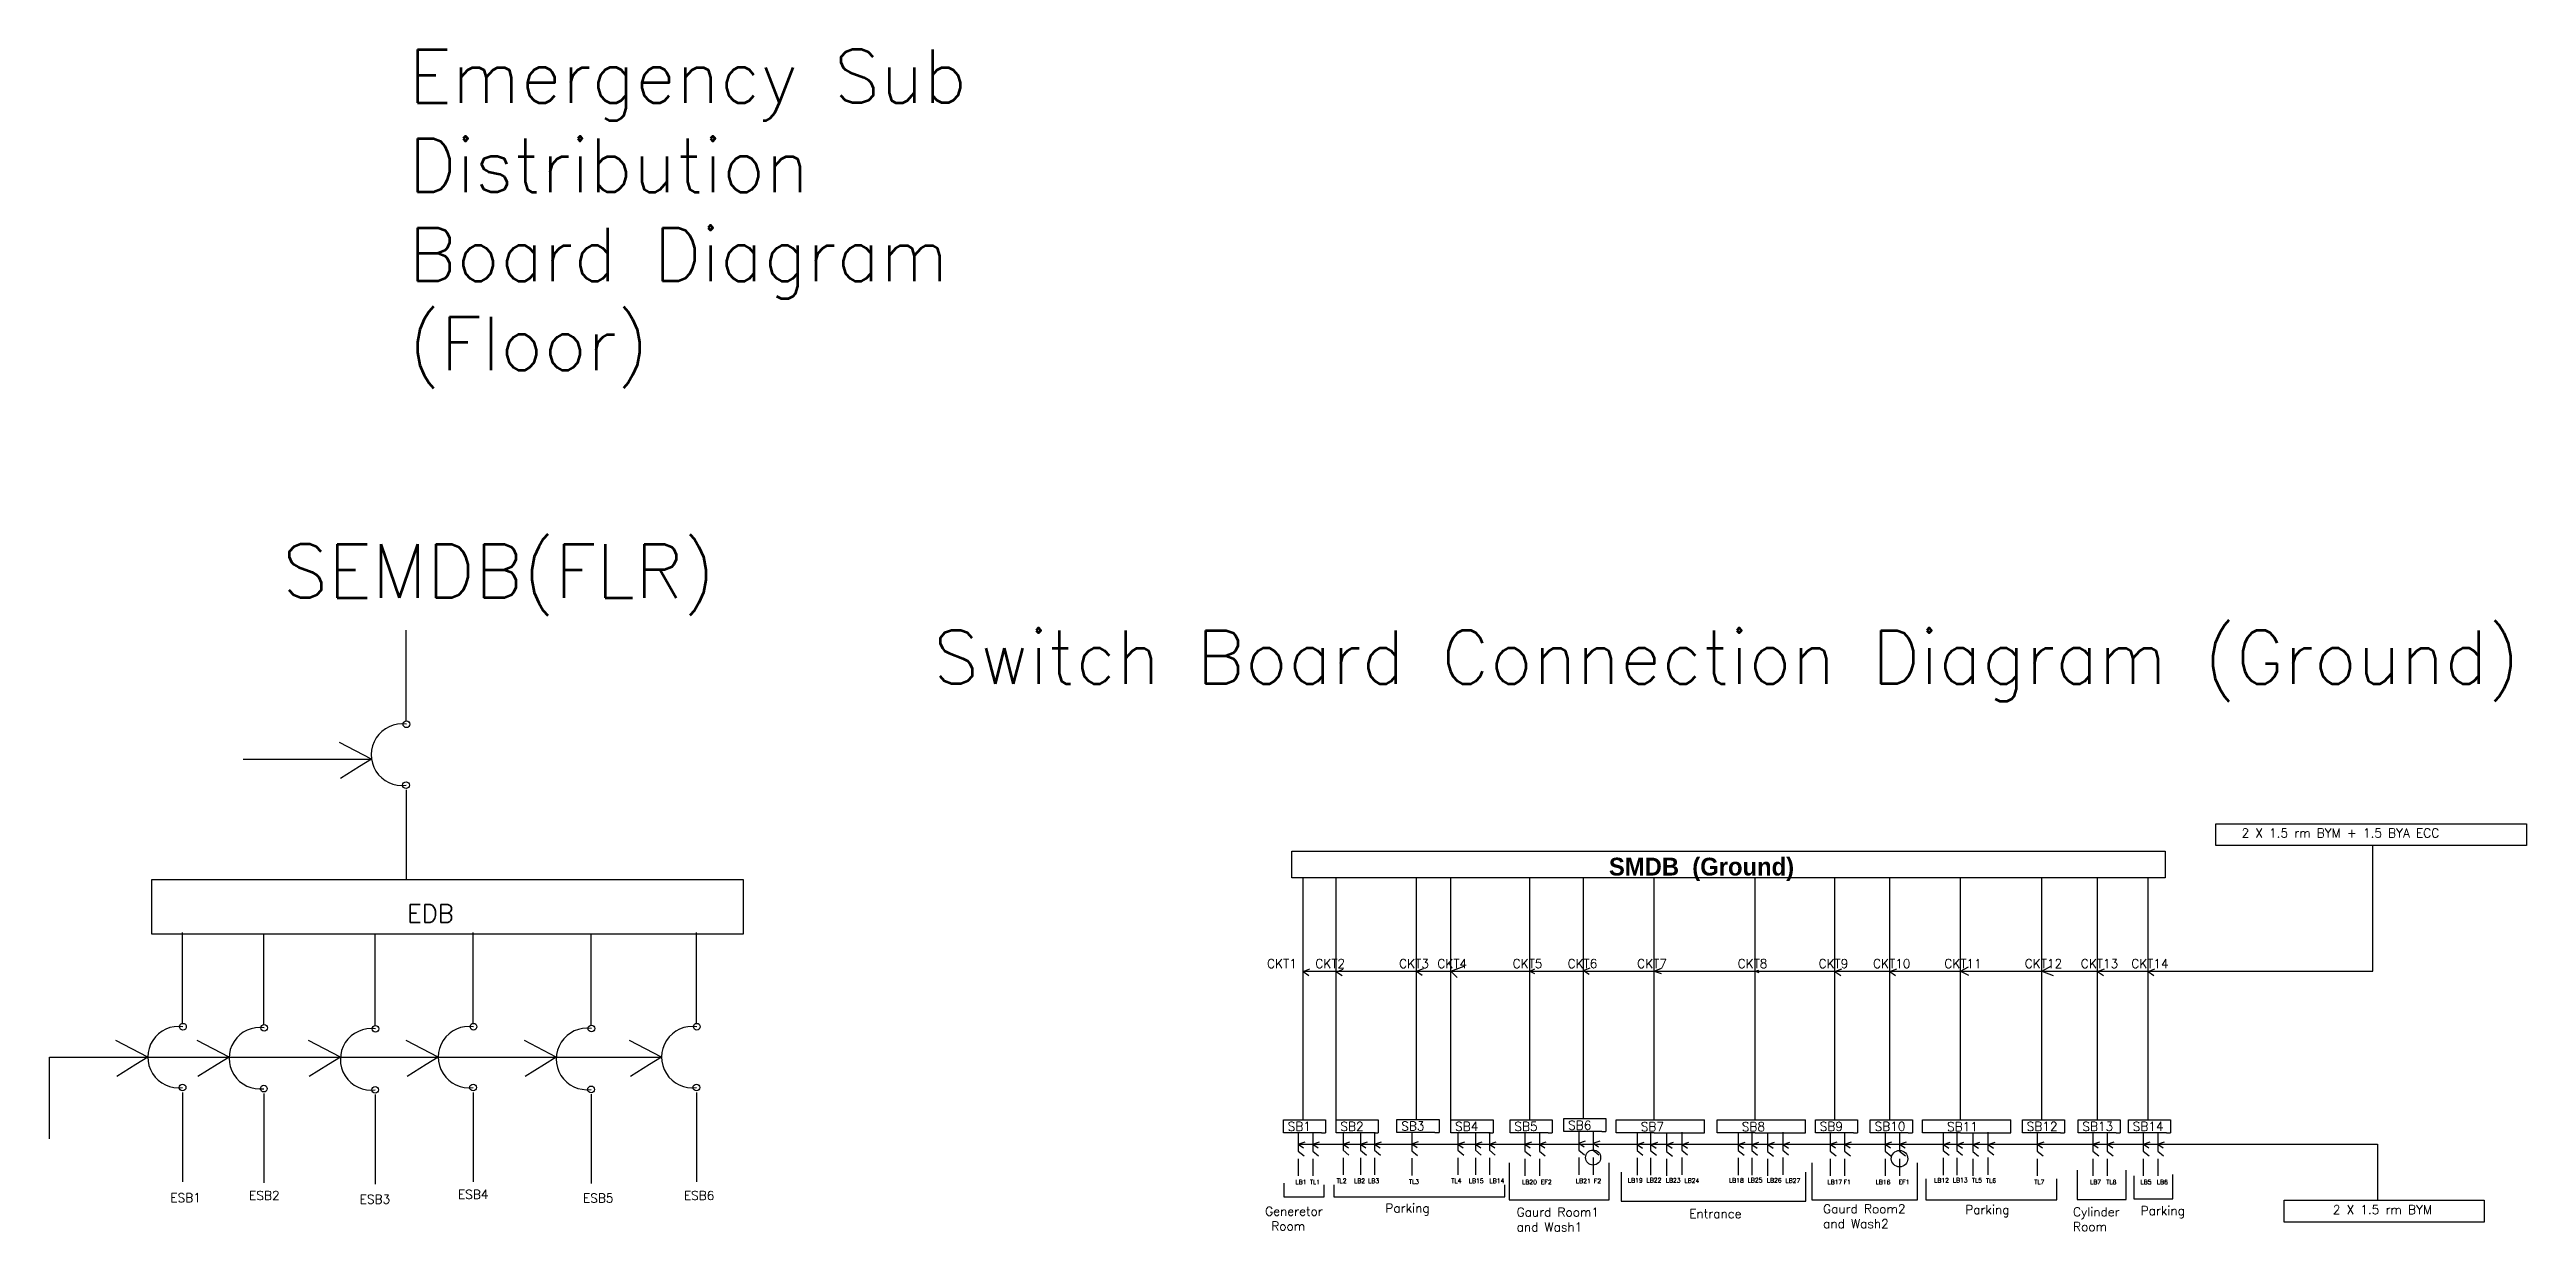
# Model space of a CAD drawing. Header units: inches. Extents: x -5358 to 9574, y -9596 to -60.
# Drawn here: x 2314 to 5653, y -1653 to -60 of the extents above; entities that cross this region are included whole.
import ezdxf

# ---------------------------------------------------------------- set-up
doc = ezdxf.new("R2010")
doc.units = ezdxf.units.IN
doc.header["$LTSCALE"] = 20
doc.header["$MEASUREMENT"] = 0
doc.layers.add('Sub Distribution Board', color=131, linetype='Continuous')
doc.layers.add('Switchboard', color=131, linetype='Continuous')
doc.styles.get("Standard").update_dxf_attribs({"font": 'simplex.shx', "height": 6})

msp = doc.modelspace()

# ---------------------------------------------------------------- texts
at = {"layer": 'Sub Distribution Board', "insert": (4416.3, -1109.3), "char_height": 24, "width": 1245.666, "attachment_point": 1}
msp.add_mtext('{\\fSitka Display Semibold|b0|i0|c0|p2;\\PSMDB  (Ground)}', dxfattribs=at)
at = {"layer": 'Switchboard', "attachment_point": 1}
for s, insert, char_height, width in [('Emergency Sub Distribution Board Diagram (Floor)', (2798, -60.3), 72, 891.911), ('SEMDB(FLR)', (2628.2, -726.9), 72, 70.235), ('\\pt1800;Switch Board Connection Diagram (Ground)', (3505.5, -843), 72, 2800.785), ('2 X 1.5 rm BYM + 1.5 BYA ECC', (5269, -1110), 12, 345.019), ('EDB', (2796.6, -1212.4), 24, 44.121), ('CKT1', (3955.5, -1286), 12, 58.235), ('CKT2', (4020.5, -1286), 12, 58.235), ('CKT3', (4133.5, -1286), 12, 58.235), ('CKT4', (4185, -1286), 12, 58.235), ('CKT5', (4286.5, -1286), 12, 58.235), ('CKT6', (4360.5, -1286), 12, 58.235), ('CKT7', (4454.3, -1286), 12, 58.235), ('CKT8', (4589.8, -1286), 12, 58.235), ('CKT9', (4698.8, -1286), 12, 58.235), ('CKT10', (4772.3, -1286), 12, 58.235), ('CKT11', (4868.3, -1286), 12, 58.235), ('CKT12', (4976.8, -1286), 12, 58.235), ('CKT13', (5052.3, -1286), 12, 58.235), ('CKT14', (5120.3, -1286), 12, 58.235), ('SB1', (3983.2, -1505.4), 12, 44.121), ('SB2', (4054.3, -1505.4), 12, 44.121), ('SB3', (4136.3, -1504.9), 12, 44.121), ('SB4', (4209, -1505.4), 12, 44.121), ('SB5', (4288.8, -1505.4), 12, 44.121), ('SB6', (4361.3, -1503.8), 12, 44.121), ('SB7', (4459.2, -1505.7), 12, 44.121), ('SB8', (4595.4, -1505.7), 12, 44.121), ('SB9', (4700.3, -1505.4), 12, 44.121), ('SB10', (4774.3, -1505.4), 12, 44.121), ('SB11', (4871.9, -1505.7), 12, 44.121), ('SB12', (4979.3, -1505.4), 12, 44.121), ('SB13', (5054.3, -1505.4), 12, 44.121), ('SB14', (5122.3, -1505.4), 12, 44.121), ('ESB1', (2477.2, -1601.5), 12, 70.235), ('ESB2', (2583.4, -1598.5), 12, 70.235), ('ESB4', (2864.9, -1597), 12, 70.235), ('ESB5', (3033.4, -1602), 12, 70.235), ('ESB6', (3169.4, -1598.5), 12, 70.235), ('LB1', (3993.7, -1583.4), 6, 17.751), ('TL1', (4013.2, -1583.4), 6, 17.751), ('TL2', (4049.1, -1581.8), 6, 17.751), ('LB2', (4072.7, -1581.8), 6, 17.751), ('LB3', (4091.7, -1581.8), 6, 17.751), ('TL3', (4146.7, -1582.9), 6, 17.751), ('TL4', (4203.9, -1581.8), 6, 17.751), ('LB15', (4227.4, -1581.8), 6, 17.751), ('LB14', (4255.3, -1581.8), 6, 17.751), ('LB20', (4299.2, -1583.4), 6, 17.751), ('EF2', (4324.5, -1583.4), 6, 17.751), ('LB21', (4371.7, -1581.9), 6, 17.751), ('F2', (4396, -1581.9), 6, 17.751), ('LB19', (4441.8, -1581.1), 6, 17.751), ('LB22', (4467, -1580.9), 6, 17.751), ('LB23', (4492.8, -1581.1), 6, 17.751), ('LB24', (4518, -1581.4), 6, 17.751), ('LB18', (4578, -1581.1), 6, 17.751), ('LB25', (4603.2, -1580.9), 6, 17.751), ('LB26', (4629, -1581.1), 6, 17.751), ('LB27', (4654.2, -1581.4), 6, 17.751), ('LB17', (4710.7, -1583.4), 6, 17.751), ('F1', (4732.7, -1583.4), 6, 17.751), ('LB16', (4775.7, -1583.4), 6, 17.751), ('EF1', (4806.7, -1583.4), 6, 17.751), ('LB12', (4854.5, -1581.1), 6, 17.751), ('LB13', (4879.7, -1580.9), 6, 17.751), ('TL5', (4905.5, -1581.1), 6, 17.751), ('TL6', (4924.5, -1581.4), 6, 17.751), ('TL7', (4989.7, -1583.4), 6, 17.751), ('LB7', (5064.7, -1583.4), 6, 17.751), ('TL8', (5086.7, -1583.4), 6, 17.751), ('LB5', (5132.7, -1583.4), 6, 17.751), ('LB6', (5154.7, -1583.4), 6, 17.751), ('ESB3', (2732.4, -1603.5), 12, 70.235), ('Generetor\\P Room', (3952.9, -1619.7), 12, 70.235), ('Parking', (4115, -1615.5), 12, 58.235), ('Gaurd Room1\\Pand Wash1', (4291.9, -1620.9), 12, 124.997), ('Entrance', (4524.5, -1623), 12, 58.235), ('Gaurd Room2\\Pand Wash2', (4705, -1616.5), 12, 124.997), ('Parking', (4896.5, -1617.5), 12, 58.235), ('Cylinder Room', (5041.9, -1620.5), 12, 70.235), ('Parking', (5133, -1619), 12, 58.235), ('2 X 1.5 rm BYM', (5392, -1617.5), 12, 166.601)]:
    msp.add_mtext(s, dxfattribs=dict(at, insert=insert, char_height=char_height, width=width))

# ---------------------------------------------------------------- blocks, each defined once
blk = doc.blocks.new('arc')
at = {"layer": 'Switchboard'}
for p, q in [((0, -122), (0, 0)), ((0, -215.5), (0, -336))]:
    blk.add_line(p, q, dxfattribs=at)
for centre in [(0.5, -127), (0, -209)]:
    blk.add_circle(centre, 4.5, dxfattribs=at)
blk.add_arc((-5.5, -168), 41.4, 81.6561, 277.6452, dxfattribs=at)
blk = doc.blocks.new('TICK')
at = {"layer": 'Switchboard'}
for p, q in [((0, 0), (-43.1, 22.5)), ((-16.1, -10), (-41.9, -26.1))]:
    blk.add_line(p, q, dxfattribs=at)
blk = doc.blocks.new('TICK2')
at = {"layer": 'Switchboard'}
blk.add_line((0, 0), (-16.1, -10), dxfattribs=at)
blk.add_blockref('TICK', (0, 0), dxfattribs=at)

# ---------------------------------------------------------------- linework, layer by layer
at = {"layer": 'Switchboard'}
for p, q in [((2575.4, -1016.5), (2748.5, -1016.5)), ((5446, -1302.3), (5446, -1133)), ((4004, -1279.9), (4004, -1176.5)), ((4048.6, -1185.2), (4048.6, -1176.5)), ((4048.6, -1279.9), (4048.6, -1185.2)), ((4157, -1279.4), (4157, -1176.5)), ((4203.4, -1185.2), (4203.4, -1176.5)), ((4203.4, -1279.9), (4203.4, -1185.2)), ((4309.5, -1279.9), (4309.5, -1176.5)), ((4382, -1278.3), (4382, -1176.5)), ((4477.3, -1318.1), (4477.3, -1176.5)), ((4613.5, -1318.1), (4613.5, -1176.5)), ((4721, -1279.9), (4721, -1176.5)), ((4795, -1279.9), (4795, -1176.5)), ((4890, -1318.1), (4890, -1176.5)), ((5000, -1279.9), (5000, -1176.5)), ((5075, -1279.9), (5075, -1176.5)), ((5143, -1279.9), (5143, -1176.5)), ((4004, -1318.1), (4004, -1279.9)), ((4004, -1302.7), (4013.2, -1299.2)), ((4048.6, -1318.1), (4048.6, -1279.9)), ((4048.9, -1302.9), (4058.1, -1299.3)), ((4157, -1317.7), (4157, -1279.4)), ((4157, -1302.3), (4166.2, -1298.7)), ((4203.4, -1318.1), (4203.4, -1279.9)), ((4203.4, -1302.3), (4221, -1295.5)), ((4309.5, -1318.1), (4309.5, -1279.9)), ((4309.5, -1302.3), (4316.5, -1299)), ((4382, -1316.6), (4382, -1278.3)), ((4382, -1301.2), (4391.2, -1297.6)), ((4382, -1301.2), (4389.7, -1306.4)), ((4477.3, -1302.3), (4487, -1298)), ((4613.5, -1302.3), (4618.5, -1301)), ((4721, -1318.1), (4721, -1279.9)), ((4721, -1302.7), (4730.2, -1299.2)), ((4795, -1318.1), (4795, -1279.9)), ((4795, -1302.7), (4804.2, -1299.2)), ((4890, -1302.3), (4901, -1296.5)), ((5000, -1318.1), (5000, -1279.9)), ((5000, -1302.3), (5013, -1295)), ((5075, -1318.1), (5075, -1279.9)), ((5075, -1302.7), (5084.2, -1299.2)), ((5143, -1318.1), (5143, -1279.9)), ((5143, -1302.7), (5152.2, -1299.2)), ((4004, -1302.3), (4757.2, -1302.3)), ((4004, -1302.7), (4011.7, -1307.9)), ((4004, -1362.9), (4004, -1318.1)), ((4048.6, -1362.9), (4048.6, -1318.1)), ((4048.9, -1302.9), (4056.7, -1308.1)), ((4157, -1302.3), (4164.7, -1307.4)), ((4157, -1362.4), (4157, -1317.7)), ((4203.4, -1302.3), (4211.8, -1310.7)), ((4203.4, -1362.9), (4203.4, -1318.1)), ((4309.5, -1302.3), (4316, -1305.5)), ((4309.5, -1362.9), (4309.5, -1318.1)), ((4382, -1361.4), (4382, -1316.6)), ((4477.3, -1302.3), (4486.5, -1305.5)), ((4477.3, -1362.9), (4477.3, -1318.1)), ((4613.5, -1302.3), (4618.5, -1304)), ((4613.5, -1362.9), (4613.5, -1318.1)), ((4721, -1302.7), (4728.7, -1307.9)), ((4721, -1362.9), (4721, -1318.1)), ((4757.2, -1302.3), (5201.5, -1302.3)), ((4795, -1302.7), (4802.7, -1307.9)), ((4795, -1362.9), (4795, -1318.1)), ((4890, -1302.3), (4901, -1307.5)), ((4890, -1362.9), (4890, -1318.1)), ((5000, -1302.3), (5015, -1308)), ((5000, -1362.9), (5000, -1318.1)), ((5075, -1302.7), (5082.7, -1307.9)), ((5075, -1362.9), (5075, -1318.1)), ((5143, -1302.7), (5150.7, -1307.9)), ((5143, -1362.9), (5143, -1318.1)), ((5201.5, -1302.3), (5446, -1302.3)), ((4004, -1401.5), (4004, -1362.9)), ((4048.6, -1401.5), (4048.6, -1362.9)), ((4157, -1401), (4157, -1362.4)), ((4203.4, -1401.5), (4203.4, -1362.9)), ((4309.5, -1401.5), (4309.5, -1362.9)), ((4382, -1400), (4382, -1361.4)), ((4477.3, -1401.5), (4477.3, -1362.9)), ((4613.5, -1401.5), (4613.5, -1362.9)), ((4721, -1401.5), (4721, -1362.9)), ((4795, -1401.5), (4795, -1362.9)), ((4890, -1401.5), (4890, -1362.9)), ((5000, -1401.5), (5000, -1362.9)), ((5075, -1401.5), (5075, -1362.9)), ((5143, -1401.5), (5143, -1362.9)), ((4004, -1502.4), (4004, -1401.5)), ((4048.6, -1502.4), (4048.6, -1401.5)), ((4157, -1502), (4157, -1401)), ((4203.4, -1502.4), (4203.4, -1401.5)), ((4309.5, -1502.4), (4309.5, -1401.5)), ((4382, -1500.9), (4382, -1400)), ((4477.3, -1502.4), (4477.3, -1401.5)), ((4613.5, -1502.4), (4613.5, -1401.5)), ((4721, -1502.4), (4721, -1401.5)), ((4795, -1502.4), (4795, -1401.5)), ((4890, -1502.4), (4890, -1401.5)), ((5000, -1502.4), (5000, -1401.5)), ((5075, -1502.4), (5075, -1401.5)), ((5143, -1502.4), (5143, -1401.5)), ((2314.4, -1429.5), (2314.4, -1418)), ((2314.4, -1418), (3139.4, -1418)), ((2314.4, -1528), (2314.4, -1429.5)), ((4048.6, -1410.4), (4048.6, -1410.4)), ((4181.8, -1502), (4187.3, -1502)), ((4187.3, -1502), (4187.3, -1519.5)), ((4406.8, -1500.9), (4412.3, -1500.9)), ((4412.3, -1500.9), (4412.3, -1518.4)), ((3997.5, -1520.5), (3997.5, -1544.8)), ((3997.5, -1535.3), (4006.7, -1532.2)), ((3997.5, -1535.3), (4004.8, -1540.2)), ((3997.5, -1535.3), (4788.6, -1535.3)), ((4017, -1520.5), (4017, -1544.8)), ((4017, -1535.3), (4026.2, -1532.2)), ((4017, -1535.3), (4024.3, -1540.2)), ((4028.8, -1502.4), (4034.3, -1502.4)), ((4028.8, -1519.9), (4034.3, -1519.9)), ((4034.3, -1502.4), (4034.3, -1519.9)), ((4058, -1519.2), (4058, -1543.5)), ((4058, -1535.3), (4067.2, -1532.3)), ((4058, -1535.3), (4065.3, -1540.3)), ((4081.5, -1519.2), (4081.5, -1543.5)), ((4081.5, -1535.3), (4090.8, -1532.3)), ((4081.5, -1535.3), (4088.8, -1540.3)), ((4099.8, -1502.4), (4105.3, -1502.4)), ((4099.8, -1519.9), (4105.3, -1519.9)), ((4100.5, -1519.2), (4100.5, -1543.5)), ((4100.5, -1535.3), (4109.8, -1532.3)), ((4100.5, -1535.3), (4107.8, -1540.3)), ((4105.3, -1502.4), (4105.3, -1519.9)), ((4150.5, -1520), (4150.5, -1544.3)), ((4150.6, -1534.9), (4159.8, -1531.8)), ((4150.6, -1534.9), (4157.8, -1539.8)), ((4181.8, -1519.5), (4187.3, -1519.5)), ((4212.7, -1519.2), (4212.7, -1543.5)), ((4212.8, -1535.3), (4222, -1532.3)), ((4212.8, -1535.3), (4220, -1540.3)), ((4236.3, -1519.2), (4236.3, -1543.5)), ((4236.3, -1535.3), (4245.5, -1532.3)), ((4236.3, -1535.3), (4243.6, -1540.3)), ((4254.6, -1502.4), (4260.1, -1502.4)), ((4254.6, -1519.9), (4260.1, -1519.9)), ((4255.3, -1519.2), (4255.3, -1543.5)), ((4255.3, -1535.3), (4264.5, -1532.3)), ((4255.3, -1535.3), (4262.6, -1540.3)), ((4260.1, -1502.4), (4260.1, -1519.9)), ((4303, -1520.5), (4303, -1544.8)), ((4303.1, -1535.3), (4312.3, -1532.2)), ((4303.1, -1535.3), (4310.3, -1540.2)), ((4322.5, -1520.5), (4322.5, -1544.8)), ((4322.6, -1535.3), (4331.8, -1532.2)), ((4322.6, -1535.3), (4329.9, -1540.2)), ((4334.3, -1502.4), (4339.8, -1502.4)), ((4334.3, -1519.9), (4339.8, -1519.9)), ((4339.8, -1502.4), (4339.8, -1519.9)), ((4375.5, -1519), (4375.5, -1543.2)), ((4375.6, -1533.8), (4384.8, -1530.7)), ((4375.6, -1533.8), (4382.8, -1538.7)), ((4395, -1519), (4395, -1543.2)), ((4395.1, -1533.8), (4404.3, -1530.7)), ((4395.1, -1533.8), (4402.4, -1538.7)), ((4406.8, -1518.4), (4412.3, -1518.4)), ((4454.4, -1519.6), (4454.4, -1543.8)), ((4454.4, -1535.6), (4463.6, -1532.5)), ((4454.4, -1535.6), (4461.7, -1540.5)), ((4472.5, -1519.6), (4472.5, -1543.8)), ((4472.8, -1535.9), (4482, -1532.8)), ((4477.3, -1502.4), (4502.4, -1502.4)), ((4477.3, -1519.9), (4502.4, -1519.9)), ((4494.1, -1520.7), (4494.1, -1545)), ((4494.2, -1535.9), (4503.5, -1532.8)), ((4502.4, -1502.4), (4545.2, -1502.4)), ((4502.4, -1519.9), (4545.2, -1519.9)), ((4514.5, -1519), (4514.5, -1543.3)), ((4514.9, -1535.9), (4524.1, -1532.8)), ((4545.2, -1519.9), (4545.2, -1502.4)), ((4590.5, -1519.6), (4590.5, -1543.8)), ((4590.6, -1535.6), (4599.8, -1532.5)), ((4590.6, -1535.6), (4597.8, -1540.5)), ((4608.7, -1519.6), (4608.7, -1543.8)), ((4609, -1535.9), (4618.2, -1532.8)), ((4613.5, -1502.4), (4638.5, -1502.4)), ((4613.5, -1519.9), (4638.5, -1519.9)), ((4630.2, -1520.7), (4630.2, -1545)), ((4630.4, -1535.9), (4639.6, -1532.8)), ((4638.5, -1502.4), (4681.4, -1502.4)), ((4638.5, -1519.9), (4681.4, -1519.9)), ((4650.6, -1519), (4650.6, -1543.3)), ((4651, -1535.9), (4660.2, -1532.8)), ((4681.4, -1519.9), (4681.4, -1502.4)), ((4714.5, -1520.5), (4714.5, -1544.8)), ((4714.6, -1535.3), (4723.8, -1532.2)), ((4714.6, -1535.3), (4721.8, -1540.2)), ((4734, -1520.5), (4734, -1544.8)), ((4734.1, -1535.3), (4743.3, -1532.2)), ((4734.1, -1535.3), (4741.4, -1540.2)), ((4745.8, -1502.4), (4751.3, -1502.4)), ((4745.8, -1519.9), (4751.3, -1519.9)), ((4751.3, -1502.4), (4751.3, -1519.9)), ((4788.5, -1520.5), (4788.5, -1544.8)), ((4788.6, -1535.3), (4797.8, -1532.2)), ((4788.6, -1535.3), (4795.8, -1540.2)), ((4788.6, -1535.3), (5232.9, -1535.3)), ((4808, -1520.5), (4808, -1544.8)), ((4808.1, -1535.3), (4817.3, -1532.2)), ((4808.1, -1535.3), (4815.4, -1540.2)), ((4819.8, -1502.4), (4825.3, -1502.4)), ((4819.8, -1519.9), (4825.3, -1519.9)), ((4825.3, -1502.4), (4825.3, -1519.9)), ((4867, -1519.6), (4867, -1543.8)), ((4867.1, -1535.6), (4876.3, -1532.5)), ((4867.1, -1535.6), (4874.3, -1540.5)), ((4885.2, -1519.6), (4885.2, -1543.8)), ((4885.5, -1535.9), (4894.7, -1532.8)), ((4890, -1502.4), (4915, -1502.4)), ((4890, -1519.9), (4915, -1519.9)), ((4906.7, -1520.7), (4906.7, -1545)), ((4906.9, -1535.9), (4916.1, -1532.8)), ((4915, -1502.4), (4957.9, -1502.4)), ((4915, -1519.9), (4957.9, -1519.9)), ((4927.1, -1519), (4927.1, -1543.3)), ((4927.5, -1535.9), (4936.7, -1532.8)), ((4957.9, -1519.9), (4957.9, -1502.4)), ((4993.5, -1520.5), (4993.5, -1544.8)), ((4993.6, -1535.3), (5002.8, -1532.2)), ((4993.6, -1535.3), (5000.8, -1540.2)), ((5024.8, -1502.4), (5030.3, -1502.4)), ((5024.8, -1519.9), (5030.3, -1519.9)), ((5030.3, -1502.4), (5030.3, -1519.9)), ((5068.5, -1520.5), (5068.5, -1544.8)), ((5068.6, -1535.3), (5077.8, -1532.2)), ((5068.6, -1535.3), (5075.8, -1540.2)), ((5088, -1520.5), (5088, -1544.8)), ((5088.1, -1535.3), (5097.3, -1532.2)), ((5088.1, -1535.3), (5095.4, -1540.2)), ((5099.8, -1502.4), (5105.3, -1502.4)), ((5099.8, -1519.9), (5105.3, -1519.9)), ((5105.3, -1502.4), (5105.3, -1519.9)), ((5136.5, -1520.5), (5136.5, -1544.8)), ((5136.6, -1535.3), (5145.8, -1532.2)), ((5136.6, -1535.3), (5143.8, -1540.2)), ((5156, -1520.5), (5156, -1544.8)), ((5156.1, -1535.3), (5165.3, -1532.2)), ((5156.1, -1535.3), (5163.4, -1540.2)), ((5167.8, -1502.4), (5173.3, -1502.4)), ((5167.8, -1519.9), (5173.3, -1519.9)), ((5173.3, -1502.4), (5173.3, -1519.9)), ((5232.9, -1535.3), (5452, -1535.3)), ((5452, -1535.3), (5452, -1611)), ((3997.5, -1544.8), (4005.4, -1551.2)), ((3997.5, -1554.9), (3997.5, -1578)), ((4017, -1544.8), (4024.9, -1551.2)), ((4017, -1554.9), (4017, -1578)), ((4058, -1543.5), (4065.8, -1550)), ((4058, -1553.6), (4058, -1576.7)), ((4081.5, -1543.5), (4089.4, -1550)), ((4081.5, -1553.6), (4081.5, -1576.7)), ((4100.5, -1543.5), (4108.4, -1550)), ((4100.5, -1553.6), (4100.5, -1576.7)), ((4150.5, -1544.3), (4158.4, -1550.8)), ((4150.5, -1554.4), (4150.5, -1577.5)), ((4212.7, -1543.5), (4220.6, -1550)), ((4212.7, -1553.6), (4212.7, -1576.7)), ((4236.3, -1543.5), (4244.1, -1550)), ((4236.3, -1553.6), (4236.3, -1576.7)), ((4255.3, -1543.5), (4263.1, -1550)), ((4255.3, -1553.6), (4255.3, -1576.7)), ((4282, -1560.5), (4282, -1610.5)), ((4303, -1544.8), (4310.9, -1551.2)), ((4303, -1554.9), (4303, -1578)), ((4322.5, -1544.8), (4330.4, -1551.2)), ((4322.5, -1554.9), (4322.5, -1578)), ((4375.5, -1543.2), (4383.4, -1549.7)), ((4375.5, -1553.3), (4375.5, -1576.5)), ((4395, -1543.2), (4402.9, -1549.7)), ((4395, -1553.3), (4395, -1576.5)), ((4416.5, -1610.5), (4416.5, -1560.5)), ((4454.4, -1543.8), (4462.2, -1550.3)), ((4454.4, -1553.9), (4454.4, -1577.1)), ((4472.5, -1543.8), (4480.4, -1550.3)), ((4472.5, -1553.9), (4472.5, -1577.1)), ((4472.8, -1535.9), (4480.1, -1540.8)), ((4494.1, -1545), (4501.9, -1551.4)), ((4494.1, -1555.1), (4494.1, -1578.2)), ((4494.2, -1535.9), (4501.5, -1540.8)), ((4514.5, -1543.3), (4522.3, -1549.7)), ((4514.5, -1553.4), (4514.5, -1576.5)), ((4514.9, -1535.9), (4522.1, -1540.8)), ((4590.5, -1543.8), (4598.4, -1550.3)), ((4590.5, -1553.9), (4590.5, -1577.1)), ((4608.7, -1543.8), (4616.5, -1550.3)), ((4608.7, -1553.9), (4608.7, -1577.1)), ((4609, -1535.9), (4616.3, -1540.8)), ((4630.2, -1545), (4638.1, -1551.4)), ((4630.2, -1555.1), (4630.2, -1578.2)), ((4630.4, -1535.9), (4637.7, -1540.8)), ((4650.6, -1543.3), (4658.5, -1549.7)), ((4650.6, -1553.4), (4650.6, -1576.5)), ((4651, -1535.9), (4658.3, -1540.8)), ((4690, -1560.5), (4690, -1610.5)), ((4714.5, -1544.8), (4722.4, -1551.2)), ((4714.5, -1554.9), (4714.5, -1578)), ((4734, -1544.8), (4741.9, -1551.2)), ((4734, -1554.9), (4734, -1578)), ((4788.5, -1544.8), (4796.4, -1551.2)), ((4788.5, -1554.9), (4788.5, -1578)), ((4808, -1544.8), (4815.9, -1551.2)), ((4808, -1554.9), (4808, -1578)), ((4832, -1610.5), (4832, -1560.5)), ((4867, -1543.8), (4874.9, -1550.3)), ((4867, -1553.9), (4867, -1577.1)), ((4885.2, -1543.8), (4893, -1550.3)), ((4885.2, -1553.9), (4885.2, -1577.1)), ((4885.5, -1535.9), (4892.8, -1540.8)), ((4906.7, -1545), (4914.6, -1551.4)), ((4906.7, -1555.1), (4906.7, -1578.2)), ((4906.9, -1535.9), (4914.2, -1540.8)), ((4927.1, -1543.3), (4935, -1549.7)), ((4927.1, -1553.4), (4927.1, -1576.5)), ((4927.5, -1535.9), (4934.8, -1540.8)), ((4993.5, -1544.8), (5001.4, -1551.2)), ((4993.5, -1554.9), (4993.5, -1578)), ((5068.5, -1544.8), (5076.4, -1551.2)), ((5068.5, -1554.9), (5068.5, -1578)), ((5088, -1544.8), (5095.9, -1551.2)), ((5088, -1554.9), (5088, -1578)), ((5136.5, -1544.8), (5144.4, -1551.2)), ((5136.5, -1554.9), (5136.5, -1578)), ((5156, -1544.8), (5163.9, -1551.2)), ((5156, -1554.9), (5156, -1578)), ((3978, -1588), (3978, -1606.5)), ((4032.5, -1606.5), (4032.5, -1590)), ((4045.5, -1590), (4045.5, -1606.5)), ((4276, -1606.5), (4276, -1590)), ((4433, -1573), (4433, -1612)), ((4681.5, -1612), (4681.5, -1573)), ((4843.5, -1582), (4843.5, -1610.5)), ((5020, -1610.5), (5020, -1582)), ((5047.5, -1570.5), (5047.5, -1610)), ((5113.5, -1610), (5113.5, -1570.5)), ((5124, -1578), (5124, -1609)), ((5176.5, -1609), (5176.5, -1576)), ((5176.5, -1576), (5176.5, -1576)), ((3978, -1606.5), (4032.5, -1606.5)), ((4045.5, -1606.5), (4276, -1606.5)), ((4276, -1606.5), (4276, -1606.5)), ((4282, -1610.5), (4416.5, -1610.5)), ((4433, -1612), (4681.5, -1612)), ((4690, -1610.5), (4832, -1610.5)), ((4843.5, -1610.5), (5020, -1610.5)), ((5047.5, -1610), (5113.5, -1610)), ((5124, -1609), (5176.5, -1609))]:
    msp.add_line(p, q, dxfattribs=at)
for points in [[(5234.5, -1103.5), (5653, -1103.5), (5653, -1133), (5234.5, -1133)], [(3989, -1140.5), (5166, -1140.5), (5166, -1176.5), (3989, -1176.5)], [(2452.4, -1178.5), (3249.4, -1178.5), (3249.4, -1252.5), (2452.4, -1252.5)], [(5326.5, -1611), (5596, -1611), (5596, -1640.5), (5326.5, -1640.5)]]:
    msp.add_lwpolyline(points, close=True, dxfattribs=at)
for points in [[(4181.8, -1519.5), (4130.6, -1519.5), (4130.6, -1502), (4181.8, -1502)], [(4406.8, -1518.4), (4355.6, -1518.4), (4355.6, -1500.9), (4406.8, -1500.9)], [(4028.8, -1519.9), (3977.6, -1519.9), (3977.6, -1502.4), (4028.8, -1502.4)], [(4099.8, -1519.9), (4048.6, -1519.9), (4048.6, -1502.4), (4099.8, -1502.4)], [(4254.6, -1519.9), (4203.4, -1519.9), (4203.4, -1502.4), (4254.6, -1502.4)], [(4334.3, -1519.9), (4283.1, -1519.9), (4283.1, -1502.4), (4334.3, -1502.4)], [(4477.3, -1519.9), (4426.2, -1519.9), (4426.2, -1502.4), (4477.3, -1502.4)], [(4613.5, -1519.9), (4562.3, -1519.9), (4562.3, -1502.4), (4613.5, -1502.4)], [(4745.8, -1519.9), (4694.6, -1519.9), (4694.6, -1502.4), (4745.8, -1502.4)], [(4819.8, -1519.9), (4768.6, -1519.9), (4768.6, -1502.4), (4819.8, -1502.4)], [(4890, -1519.9), (4838.8, -1519.9), (4838.8, -1502.4), (4890, -1502.4)], [(5024.8, -1519.9), (4973.6, -1519.9), (4973.6, -1502.4), (5024.8, -1502.4)], [(5099.8, -1519.9), (5048.6, -1519.9), (5048.6, -1502.4), (5099.8, -1502.4)], [(5167.8, -1519.9), (5116.6, -1519.9), (5116.6, -1502.4), (5167.8, -1502.4)]]:
    msp.add_lwpolyline(points, dxfattribs=at)
for centre, radius in [((4395, -1553.3), 10.1), ((4808, -1554.9), 11.1)]:
    msp.add_circle(centre, radius, dxfattribs=at)

# ---------------------------------------------------------------- block references
for name, p in [('arc', (2794.9, -842.5)), ('TICK2', (2748.5, -1016.5)), ('arc', (2493.8, -1250)), ('arc', (2603.3, -1251.5)), ('arc', (2753.3, -1253)), ('arc', (2885.3, -1250)), ('arc', (3044.3, -1252.5)), ('arc', (3186.3, -1250)), ('TICK2', (2446.9, -1418)), ('TICK2', (2556.4, -1418)), ('TICK2', (2706.5, -1418)), ('TICK2', (2838.4, -1418)), ('TICK2', (2997.5, -1418)), ('TICK2', (3139.4, -1418))]:
    msp.add_blockref(name, p, dxfattribs=at)

msp.set_redraw_order([(e.dxf.handle, doc.entitydb.next_handle()) for e in msp.query("TEXT MTEXT ATTDEF DIMENSION ARC_DIMENSION")])  # texts and dimensions are drawn at this point

doc.saveas('drawing.dxf')
